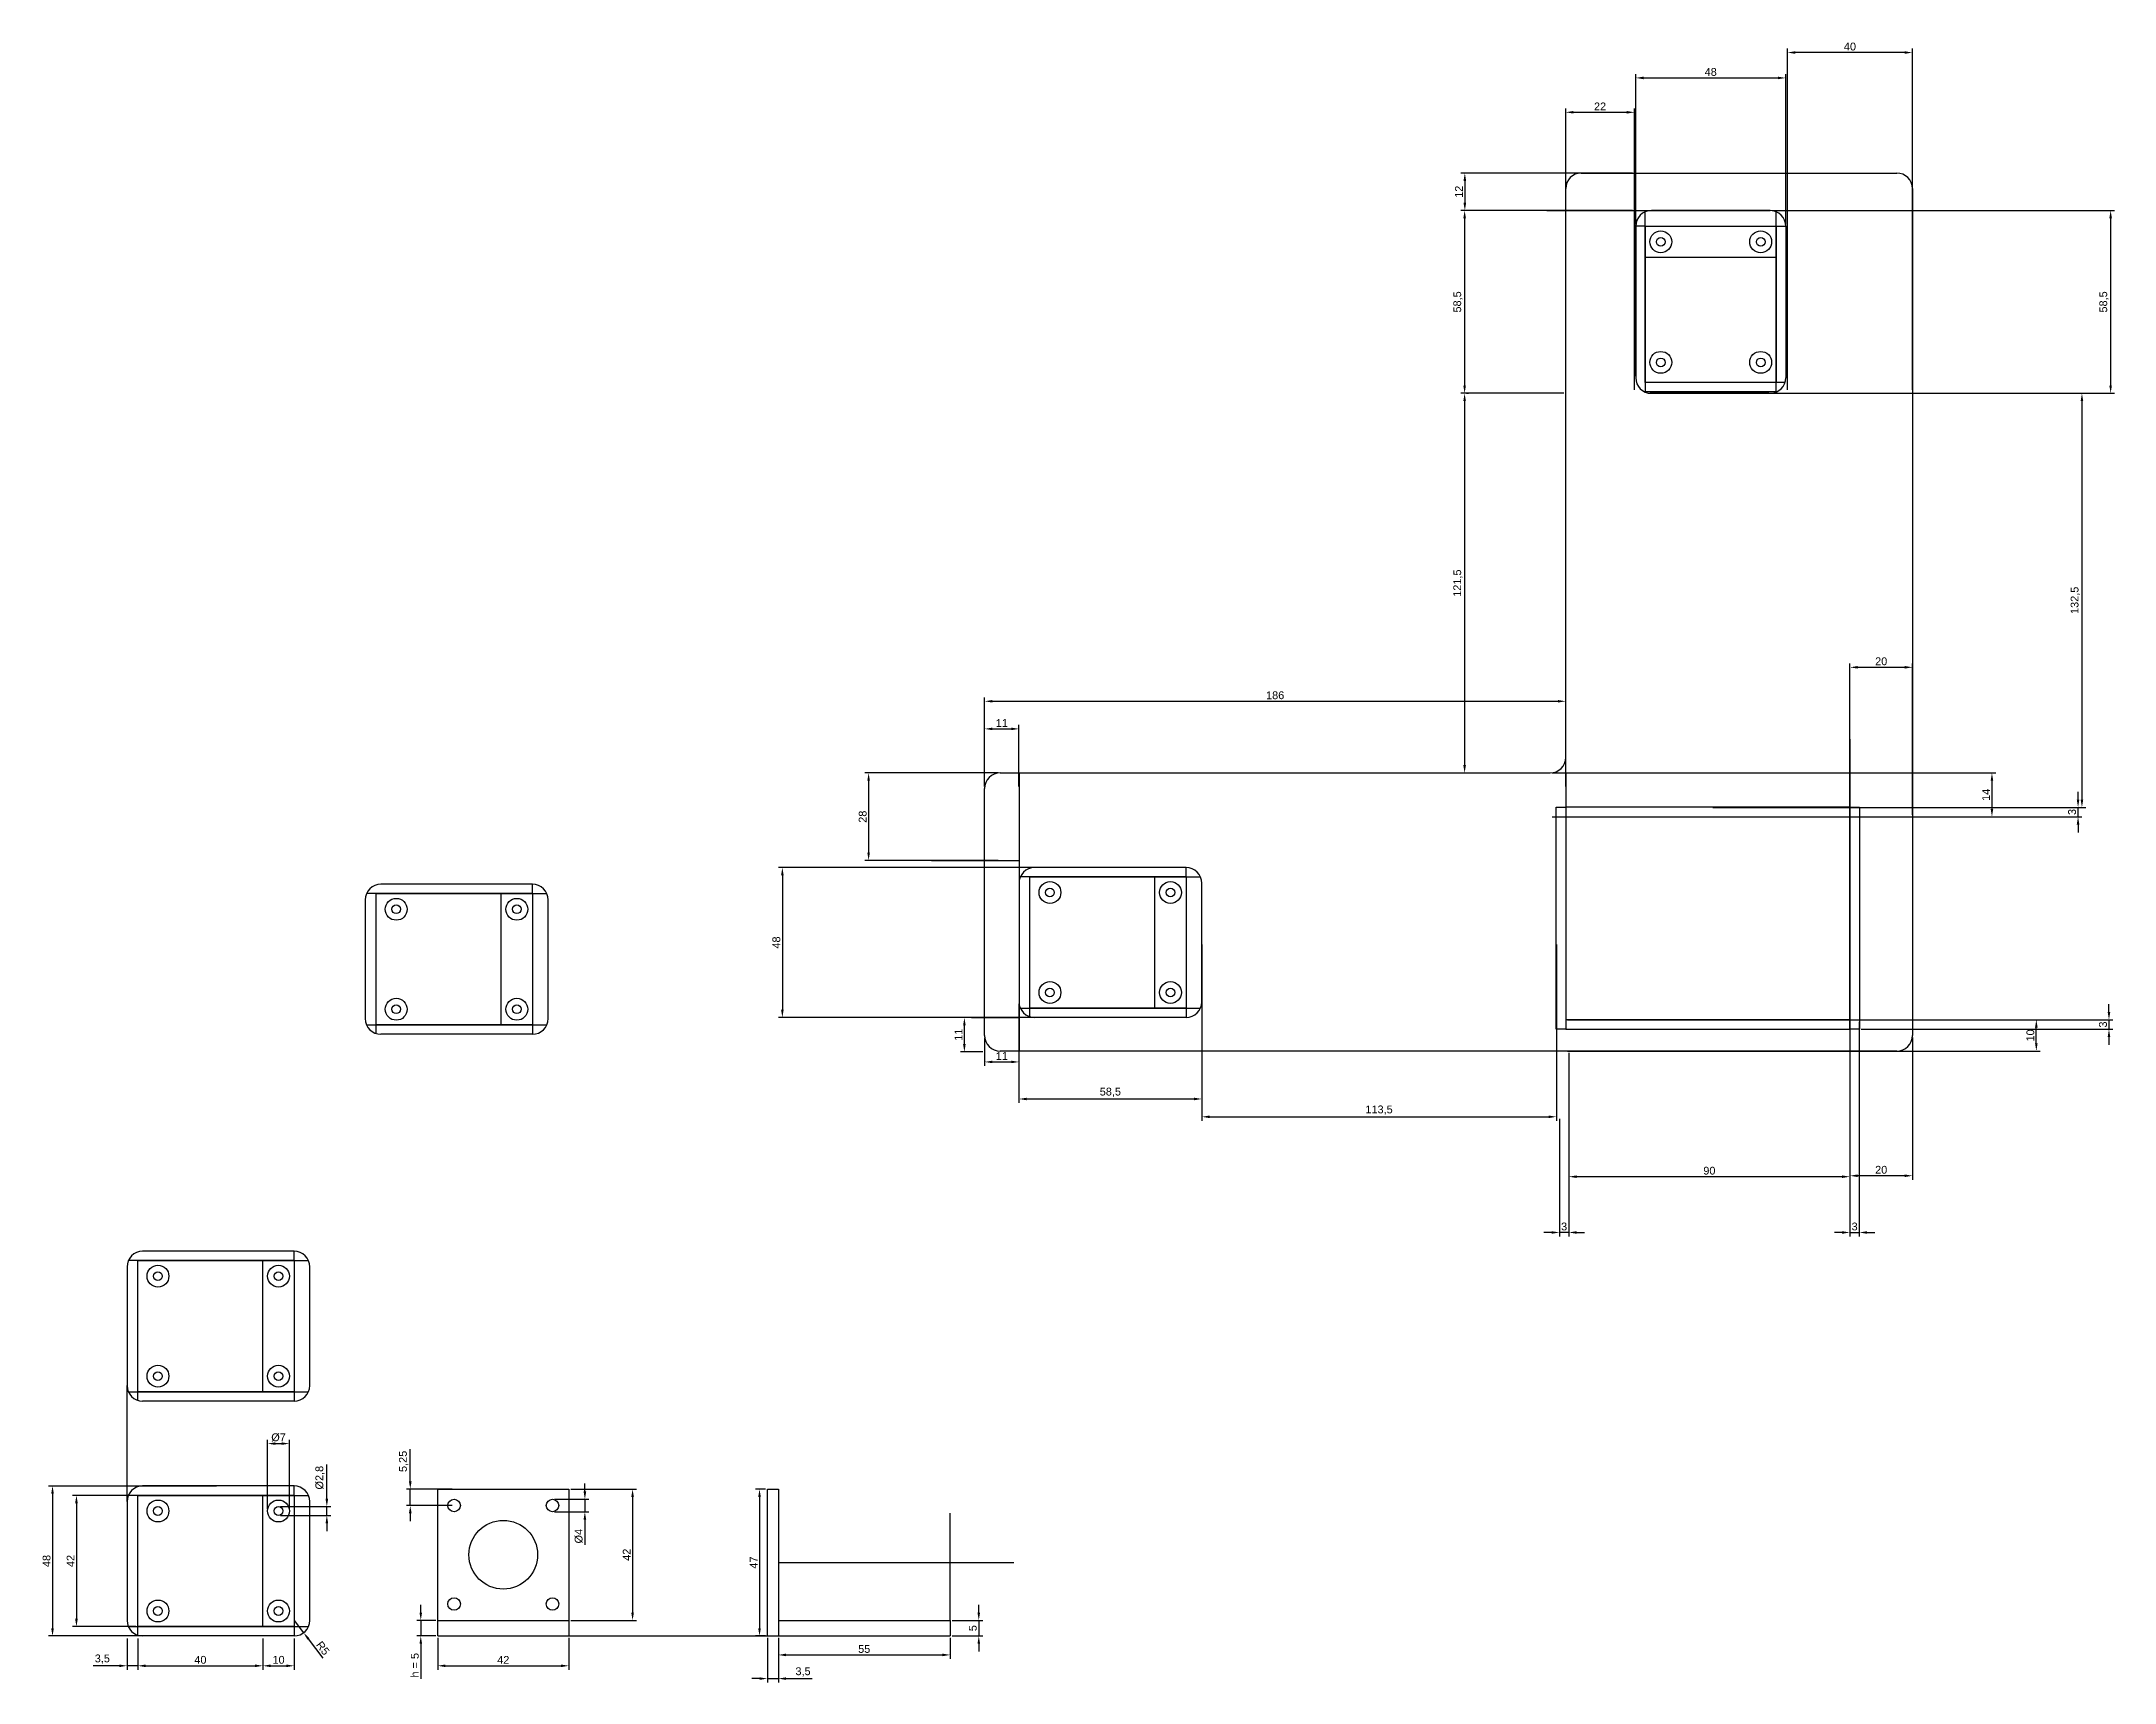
# Model space of a CAD drawing. Header units: millimetres. Extents: x 11 to 675, y 17 to 542.
import ezdxf

# ---------------------------------------------------------------- set-up
doc = ezdxf.new("R2010")
doc.units = ezdxf.units.MM
doc.styles.get("Standard").update_dxf_attribs({"font": 'arial.ttf'})
doc.dimstyles.new('ISO-25', dxfattribs={"dimtxt": 2.5, "dimasz": 2.5, "dimexe": 1.25, "dimexo": 0.625, "dimtad": 1, "dimtxsty": 'Standard', "dimcen": 2.5, "dimadec": 0, "dimazin": 0, "dimtfac": 1, "dimtmove": 0, "dimatfit": 3, "dimfxl": 1, "dimarcsym": 0})

msp = doc.modelspace()

# ---------------------------------------------------------------- blocks, each defined once
blk = doc.blocks.new('*D1')
at = {"color": 0, "lineweight": -2, "transparency": 16777216}
for p, q in [((38.38, 31), (38.38, 20.98)), ((41.88, 31), (41.88, 20.98)), ((35.88, 22.23), (27.57, 22.23)), ((41.88, 22.23), (38.38, 22.23)), ((44.38, 22.23), (46.88, 22.23))]:
    blk.add_line(p, q, dxfattribs=at)
at = {"color": 0, "transparency": 16777216}
for points in [[(35.88, 22.65), (35.88, 21.81), (38.38, 22.23)], [(44.38, 22.65), (44.38, 21.81), (41.88, 22.23)]]:
    blk.add_solid(points, dxfattribs=at)
at = {"layer": 'Defpoints', "color": 0, "transparency": 16777216}
for p in [(38.38, 31.63), (41.88, 31.63), (41.88, 22.23)]:
    blk.add_point(p, dxfattribs=at)
at = {"color": 0, "transparency": 16777216, "insert": (30.48, 24.36), "char_height": 2.5, "attachment_point": 5}
blk.add_mtext('3,5', dxfattribs=at)
blk = doc.blocks.new('*D2')
at = {"color": 0, "lineweight": -2, "transparency": 16777216}
for p, q in [((41.88, 31), (41.88, 20.98)), ((81.88, 31), (81.88, 20.98)), ((44.38, 22.23), (79.38, 22.23))]:
    blk.add_line(p, q, dxfattribs=at)
at = {"color": 0, "transparency": 16777216}
for points in [[(44.38, 22.65), (44.38, 21.81), (41.88, 22.23)], [(79.38, 22.65), (79.38, 21.81), (81.88, 22.23)]]:
    blk.add_solid(points, dxfattribs=at)
at = {"layer": 'Defpoints', "color": 0, "transparency": 16777216}
for p in [(41.88, 31.63), (81.88, 31.63), (81.88, 22.23)]:
    blk.add_point(p, dxfattribs=at)
at = {"color": 0, "transparency": 16777216, "insert": (61.88, 24.13), "char_height": 2.5, "attachment_point": 5}
blk.add_mtext('40', dxfattribs=at)
blk = doc.blocks.new('*D3')
at = {"color": 0, "lineweight": -2, "transparency": 16777216}
for p, q in [((81.88, 31), (81.88, 20.98)), ((91.89, 31), (91.89, 20.98)), ((84.38, 22.23), (89.39, 22.23))]:
    blk.add_line(p, q, dxfattribs=at)
at = {"color": 0, "transparency": 16777216}
for points in [[(84.38, 22.65), (84.38, 21.81), (81.88, 22.23)], [(89.39, 22.65), (89.39, 21.81), (91.89, 22.23)]]:
    blk.add_solid(points, dxfattribs=at)
at = {"layer": 'Defpoints', "color": 0, "transparency": 16777216}
for p in [(81.88, 31.63), (91.89, 31.63), (91.89, 22.23)]:
    blk.add_point(p, dxfattribs=at)
at = {"color": 0, "transparency": 16777216, "insert": (86.89, 24.13), "char_height": 2.5, "attachment_point": 5}
blk.add_mtext('10', dxfattribs=at)
blk = doc.blocks.new('*D4')
at = {"color": 0, "lineweight": -2, "transparency": 16777216}
for p, q in [((83.39, 72.4), (83.39, 94.59)), ((85.89, 93.34), (87.89, 93.34)), ((90.39, 72.4), (90.39, 94.59))]:
    blk.add_line(p, q, dxfattribs=at)
at = {"color": 0, "transparency": 16777216}
for points in [[(85.89, 93.75), (85.89, 92.92), (83.39, 93.34)], [(87.89, 93.75), (87.89, 92.92), (90.39, 93.34)]]:
    blk.add_solid(points, dxfattribs=at)
at = {"layer": 'Defpoints', "color": 0, "transparency": 16777216}
for p in [(90.39, 93.34), (83.39, 71.77), (90.39, 71.77)]:
    blk.add_point(p, dxfattribs=at)
at = {"color": 0, "transparency": 16777216, "insert": (86.89, 95.31), "char_height": 2.5, "attachment_point": 5}
blk.add_mtext('%%C7', dxfattribs=at)
blk = doc.blocks.new('*D5')
at = {"color": 0, "lineweight": -2, "transparency": 16777216}
for p, q in [((91.89, 36.77), (94.93, 32.8)), ((101.19, 24.62), (96.45, 30.82))]:
    blk.add_line(p, q, dxfattribs=at)
at = {"color": 0, "transparency": 16777216}
blk.add_solid([(96.78, 31.07), (96.12, 30.56), (94.93, 32.8)], dxfattribs=at)
at = {"layer": 'Defpoints', "color": 0, "transparency": 16777216}
for p in [(91.89, 36.77), (94.93, 32.8)]:
    blk.add_point(p, dxfattribs=at)
at = {"color": 0, "transparency": 16777216, "insert": (101.08, 27.88), "char_height": 2.5, "attachment_point": 5, "rotation": 307.43149}
blk.add_mtext('R5', dxfattribs=at)
blk = doc.blocks.new('*D6')
at = {"color": 0, "lineweight": -2, "transparency": 16777216}
for p, q in [((102.35, 75.67), (102.35, 86.7)), ((87.51, 73.17), (103.6, 73.17)), ((102.35, 70.37), (102.35, 73.17)), ((87.51, 70.37), (103.6, 70.37)), ((102.35, 67.87), (102.35, 65.37))]:
    blk.add_line(p, q, dxfattribs=at)
at = {"color": 0, "transparency": 16777216}
for points in [[(101.94, 75.67), (102.77, 75.67), (102.35, 73.17)], [(101.94, 67.87), (102.77, 67.87), (102.35, 70.37)]]:
    blk.add_solid(points, dxfattribs=at)
at = {"layer": 'Defpoints', "color": 0, "transparency": 16777216}
for p in [(86.89, 73.17), (102.35, 73.17), (86.89, 70.37)]:
    blk.add_point(p, dxfattribs=at)
at = {"color": 0, "transparency": 16777216, "insert": (100.18, 82.44), "char_height": 2.5, "attachment_point": 5, "rotation": 90}
blk.add_mtext('%%C2,8', dxfattribs=at)
blk = doc.blocks.new('*D7')
at = {"color": 0, "lineweight": -2, "transparency": 16777216}
for p, q in [((41.26, 76.77), (20.95, 76.77)), ((22.2, 74.27), (22.2, 37.27)), ((41.26, 34.77), (20.95, 34.77))]:
    blk.add_line(p, q, dxfattribs=at)
at = {"color": 0, "transparency": 16777216}
for points in [[(21.78, 74.27), (22.61, 74.27), (22.2, 76.77)], [(21.78, 37.27), (22.61, 37.27), (22.2, 34.77)]]:
    blk.add_solid(points, dxfattribs=at)
at = {"layer": 'Defpoints', "color": 0, "transparency": 16777216}
for p in [(41.88, 76.77), (22.2, 34.77), (41.88, 34.77)]:
    blk.add_point(p, dxfattribs=at)
at = {"color": 0, "transparency": 16777216, "insert": (20.32, 55.77), "char_height": 2.5, "attachment_point": 5, "rotation": 90}
blk.add_mtext('42', dxfattribs=at)
blk = doc.blocks.new('*D8')
at = {"color": 0, "lineweight": -2, "transparency": 16777216}
for p, q in [((67.01, 79.77), (13.29, 79.77)), ((14.54, 77.27), (14.54, 34.27)), ((67.01, 31.77), (13.29, 31.77))]:
    blk.add_line(p, q, dxfattribs=at)
at = {"color": 0, "transparency": 16777216}
for points in [[(14.12, 77.27), (14.96, 77.27), (14.54, 79.77)], [(14.12, 34.27), (14.96, 34.27), (14.54, 31.77)]]:
    blk.add_solid(points, dxfattribs=at)
at = {"layer": 'Defpoints', "color": 0, "transparency": 16777216}
for p in [(67.64, 79.77), (14.54, 31.77), (67.64, 31.77)]:
    blk.add_point(p, dxfattribs=at)
at = {"color": 0, "transparency": 16777216, "insert": (12.64, 55.77), "char_height": 2.5, "attachment_point": 5, "rotation": 90}
blk.add_mtext('48', dxfattribs=at)
blk = doc.blocks.new('*D9')
at = {"color": 0, "lineweight": -2, "transparency": 16777216}
for p, q in [((137.83, 31.15), (137.83, 20.98)), ((179.83, 31.15), (179.83, 20.98)), ((140.33, 22.23), (177.33, 22.23))]:
    blk.add_line(p, q, dxfattribs=at)
at = {"color": 0, "transparency": 16777216}
for points in [[(140.33, 22.65), (140.33, 21.81), (137.83, 22.23)], [(177.33, 22.65), (177.33, 21.81), (179.83, 22.23)]]:
    blk.add_solid(points, dxfattribs=at)
at = {"layer": 'Defpoints', "color": 0, "transparency": 16777216}
for p in [(137.83, 31.77), (179.83, 31.77), (179.83, 22.23)]:
    blk.add_point(p, dxfattribs=at)
at = {"color": 0, "transparency": 16777216, "insert": (158.83, 24.11), "char_height": 2.5, "attachment_point": 5}
blk.add_mtext('42', dxfattribs=at)
blk = doc.blocks.new('*D10')
at = {"color": 0, "lineweight": -2, "transparency": 16777216}
for p, q in [((180.46, 78.77), (201.47, 78.77)), ((200.22, 76.27), (200.22, 39.27)), ((180.46, 36.77), (201.47, 36.77))]:
    blk.add_line(p, q, dxfattribs=at)
at = {"color": 0, "transparency": 16777216}
for points in [[(199.8, 76.27), (200.64, 76.27), (200.22, 78.77)], [(199.8, 39.27), (200.64, 39.27), (200.22, 36.77)]]:
    blk.add_solid(points, dxfattribs=at)
at = {"layer": 'Defpoints', "color": 0, "transparency": 16777216}
for p in [(179.83, 78.77), (179.83, 36.77), (200.22, 36.77)]:
    blk.add_point(p, dxfattribs=at)
at = {"color": 0, "transparency": 16777216, "insert": (198.34, 57.77), "char_height": 2.5, "attachment_point": 5, "rotation": 90}
blk.add_mtext('42', dxfattribs=at)
blk = doc.blocks.new('*D11')
at = {"color": 0, "lineweight": -2, "transparency": 16777216}
for p, q in [((132.42, 39.27), (132.42, 41.77)), ((137.21, 36.77), (131.17, 36.77)), ((132.42, 36.77), (132.42, 31.77)), ((137.21, 31.77), (131.17, 31.77)), ((132.42, 29.27), (132.42, 18.03))]:
    blk.add_line(p, q, dxfattribs=at)
at = {"color": 0, "transparency": 16777216}
for points in [[(132, 39.27), (132.83, 39.27), (132.42, 36.77)], [(132, 29.27), (132.83, 29.27), (132.42, 31.77)]]:
    blk.add_solid(points, dxfattribs=at)
at = {"layer": 'Defpoints', "color": 0, "transparency": 16777216}
for p in [(137.83, 36.77), (132.42, 31.77), (137.83, 31.77)]:
    blk.add_point(p, dxfattribs=at)
at = {"color": 0, "transparency": 16777216, "insert": (130.52, 22.4), "char_height": 2.5, "attachment_point": 5, "rotation": 90}
blk.add_mtext('h = 5', dxfattribs=at)
blk = doc.blocks.new('*D12')
at = {"color": 0, "lineweight": -2, "transparency": 16777216}
for p, q in [((184.95, 78.02), (184.95, 80.52)), ((175.21, 75.52), (186.2, 75.52)), ((184.95, 75.52), (184.95, 71.52)), ((175.21, 71.52), (186.2, 71.52)), ((184.95, 69.02), (184.95, 60.92))]:
    blk.add_line(p, q, dxfattribs=at)
at = {"color": 0, "transparency": 16777216}
for points in [[(184.54, 78.02), (185.37, 78.02), (184.95, 75.52)], [(184.54, 69.02), (185.37, 69.02), (184.95, 71.52)]]:
    blk.add_solid(points, dxfattribs=at)
at = {"layer": 'Defpoints', "color": 0, "transparency": 16777216}
for p in [(174.58, 75.52), (174.58, 71.52), (184.95, 71.52)]:
    blk.add_point(p, dxfattribs=at)
at = {"color": 0, "transparency": 16777216, "insert": (182.98, 63.72), "char_height": 2.5, "attachment_point": 5, "rotation": 90}
blk.add_mtext('%%C4', dxfattribs=at)
blk = doc.blocks.new('*D13')
at = {"color": 0, "lineweight": -2, "transparency": 16777216}
for p, q in [((129.06, 81.27), (129.06, 91.53)), ((142.46, 78.77), (127.81, 78.77)), ((142.46, 73.52), (127.81, 73.52)), ((129.06, 73.52), (129.06, 78.77)), ((129.06, 71.02), (129.06, 68.52))]:
    blk.add_line(p, q, dxfattribs=at)
at = {"color": 0, "transparency": 16777216}
for points in [[(128.64, 81.27), (129.48, 81.27), (129.06, 78.77)], [(128.64, 71.02), (129.48, 71.02), (129.06, 73.52)]]:
    blk.add_solid(points, dxfattribs=at)
at = {"layer": 'Defpoints', "color": 0, "transparency": 16777216}
for p in [(129.06, 78.77), (143.08, 78.77), (143.08, 73.52)]:
    blk.add_point(p, dxfattribs=at)
at = {"color": 0, "transparency": 16777216, "insert": (126.93, 87.65), "char_height": 2.5, "attachment_point": 5, "rotation": 90}
blk.add_mtext('5,25', dxfattribs=at)
blk = doc.blocks.new('*D14')
at = {"color": 0, "lineweight": -2, "transparency": 16777216}
for p, q in [((243.38, 31.15), (243.38, 16.88)), ((246.88, 31.15), (246.88, 16.88)), ((240.88, 18.13), (238.38, 18.13)), ((243.38, 18.13), (246.88, 18.13)), ((249.38, 18.13), (257.7, 18.13))]:
    blk.add_line(p, q, dxfattribs=at)
at = {"color": 0, "transparency": 16777216}
for points in [[(240.88, 18.54), (240.88, 17.71), (243.38, 18.13)], [(249.38, 18.54), (249.38, 17.71), (246.88, 18.13)]]:
    blk.add_solid(points, dxfattribs=at)
at = {"layer": 'Defpoints', "color": 0, "transparency": 16777216}
for p in [(243.38, 31.77), (246.88, 31.77), (246.88, 18.13)]:
    blk.add_point(p, dxfattribs=at)
at = {"color": 0, "transparency": 16777216, "insert": (254.79, 20.25), "char_height": 2.5, "attachment_point": 5}
blk.add_mtext('3,5', dxfattribs=at)
blk = doc.blocks.new('*D15')
at = {"color": 0, "lineweight": -2, "transparency": 16777216}
for p, q in [((246.88, 31.15), (246.88, 24.46)), ((301.88, 31.15), (301.88, 24.46)), ((249.38, 25.71), (299.38, 25.71))]:
    blk.add_line(p, q, dxfattribs=at)
at = {"color": 0, "transparency": 16777216}
for points in [[(249.38, 26.13), (249.38, 25.29), (246.88, 25.71)], [(299.38, 26.13), (299.38, 25.29), (301.88, 25.71)]]:
    blk.add_solid(points, dxfattribs=at)
at = {"layer": 'Defpoints', "color": 0, "transparency": 16777216}
for p in [(246.88, 31.77), (301.88, 31.77), (301.88, 25.71)]:
    blk.add_point(p, dxfattribs=at)
at = {"color": 0, "transparency": 16777216, "insert": (274.38, 27.61), "char_height": 2.5, "attachment_point": 5}
blk.add_mtext('55', dxfattribs=at)
blk = doc.blocks.new('*D16')
at = {"color": 0, "lineweight": -2, "transparency": 16777216}
for p, q in [((311.04, 39.27), (311.04, 41.77)), ((302.51, 36.77), (312.29, 36.77)), ((311.04, 36.77), (311.04, 31.77)), ((302.51, 31.77), (312.29, 31.77)), ((311.04, 29.27), (311.04, 26.77))]:
    blk.add_line(p, q, dxfattribs=at)
at = {"color": 0, "transparency": 16777216}
for points in [[(310.62, 39.27), (311.46, 39.27), (311.04, 36.77)], [(310.62, 29.27), (311.46, 29.27), (311.04, 31.77)]]:
    blk.add_solid(points, dxfattribs=at)
at = {"layer": 'Defpoints', "color": 0, "transparency": 16777216}
for p in [(301.88, 36.77), (301.88, 31.77), (311.04, 31.77)]:
    blk.add_point(p, dxfattribs=at)
at = {"color": 0, "transparency": 16777216, "insert": (309.14, 34.27), "char_height": 2.5, "attachment_point": 5, "rotation": 90}
blk.add_mtext('5', dxfattribs=at)
blk = doc.blocks.new('*D17')
at = {"color": 0, "lineweight": -2, "transparency": 16777216}
for p, q in [((242.76, 78.77), (239.61, 78.77)), ((240.86, 76.27), (240.86, 34.27)), ((242.76, 31.77), (239.61, 31.77))]:
    blk.add_line(p, q, dxfattribs=at)
at = {"color": 0, "transparency": 16777216}
for points in [[(240.44, 76.27), (241.28, 76.27), (240.86, 78.77)], [(240.44, 34.27), (241.28, 34.27), (240.86, 31.77)]]:
    blk.add_solid(points, dxfattribs=at)
at = {"layer": 'Defpoints', "color": 0, "transparency": 16777216}
for p in [(243.38, 78.77), (240.86, 31.77), (243.38, 31.77)]:
    blk.add_point(p, dxfattribs=at)
at = {"color": 0, "transparency": 16777216, "insert": (238.98, 55.27), "char_height": 2.5, "attachment_point": 5, "rotation": 90}
blk.add_mtext('47', dxfattribs=at)
blk = doc.blocks.new('*D19')
at = {"color": 0, "lineweight": -2, "transparency": 16777216}
for p, q in [((312.92, 223.16), (312.92, 214.24)), ((323.92, 223.16), (323.92, 214.24)), ((315.42, 215.49), (321.42, 215.49))]:
    blk.add_line(p, q, dxfattribs=at)
at = {"color": 0, "transparency": 16777216}
for points in [[(315.42, 215.91), (315.42, 215.08), (312.92, 215.49)], [(321.42, 215.91), (321.42, 215.08), (323.92, 215.49)]]:
    blk.add_solid(points, dxfattribs=at)
at = {"layer": 'Defpoints', "color": 0, "transparency": 16777216}
for p in [(312.92, 223.79), (323.92, 223.79), (323.92, 215.49)]:
    blk.add_point(p, dxfattribs=at)
at = {"color": 0, "transparency": 16777216, "insert": (318.42, 217.37), "char_height": 2.5, "attachment_point": 5}
blk.add_mtext('11', dxfattribs=at)
blk = doc.blocks.new('*D22')
at = {"color": 0, "lineweight": -2, "transparency": 16777216}
for p, q in [((312.3, 229.7), (305.19, 229.7)), ((306.44, 221.2), (306.44, 227.2)), ((312.3, 218.7), (305.19, 218.7))]:
    blk.add_line(p, q, dxfattribs=at)
at = {"color": 0, "transparency": 16777216}
for points in [[(306.02, 227.2), (306.85, 227.2), (306.44, 229.7)], [(306.02, 221.2), (306.85, 221.2), (306.44, 218.7)]]:
    blk.add_solid(points, dxfattribs=at)
at = {"layer": 'Defpoints', "color": 0, "transparency": 16777216}
for p in [(306.44, 229.7), (312.92, 229.7), (312.92, 218.7)]:
    blk.add_point(p, dxfattribs=at)
at = {"color": 0, "transparency": 16777216, "insert": (304.56, 224.2), "char_height": 2.5, "attachment_point": 5, "rotation": 90}
blk.add_mtext('11', dxfattribs=at)
blk = doc.blocks.new('*D23')
at = {"color": 0, "lineweight": -2, "transparency": 16777216}
for p, q in [((317.3, 307.97), (274.53, 307.97)), ((275.78, 305.47), (275.78, 282.47)), ((317.3, 279.97), (274.53, 279.97))]:
    blk.add_line(p, q, dxfattribs=at)
at = {"color": 0, "transparency": 16777216}
for points in [[(275.36, 305.47), (276.19, 305.47), (275.78, 307.97)], [(275.36, 282.47), (276.19, 282.47), (275.78, 279.97)]]:
    blk.add_solid(points, dxfattribs=at)
at = {"layer": 'Defpoints', "color": 0, "transparency": 16777216}
for p in [(317.92, 307.97), (275.78, 279.97), (317.92, 279.97)]:
    blk.add_point(p, dxfattribs=at)
at = {"color": 0, "transparency": 16777216, "insert": (273.88, 293.97), "char_height": 2.5, "attachment_point": 5, "rotation": 90}
blk.add_mtext('28', dxfattribs=at)
blk = doc.blocks.new('*D24')
at = {"color": 0, "lineweight": -2, "transparency": 16777216}
for p, q in [((312.92, 303.6), (312.92, 323.33)), ((315.42, 322.08), (321.42, 322.08)), ((323.92, 303.6), (323.92, 323.33))]:
    blk.add_line(p, q, dxfattribs=at)
at = {"color": 0, "transparency": 16777216}
for points in [[(315.42, 322.49), (315.42, 321.66), (312.92, 322.08)], [(321.42, 322.49), (321.42, 321.66), (323.92, 322.08)]]:
    blk.add_solid(points, dxfattribs=at)
at = {"layer": 'Defpoints', "color": 0, "transparency": 16777216}
for p in [(323.92, 322.08), (312.92, 302.97), (323.92, 302.97)]:
    blk.add_point(p, dxfattribs=at)
at = {"color": 0, "transparency": 16777216, "insert": (318.42, 323.96), "char_height": 2.5, "attachment_point": 5}
blk.add_mtext('11', dxfattribs=at)
blk = doc.blocks.new('*D25')
at = {"color": 0, "lineweight": -2, "transparency": 16777216}
for p, q in [((312.92, 303.6), (312.92, 332.17)), ((498.92, 303.6), (498.92, 332.17)), ((315.42, 330.92), (496.42, 330.92))]:
    blk.add_line(p, q, dxfattribs=at)
at = {"color": 0, "transparency": 16777216}
for points in [[(315.42, 331.33), (315.42, 330.5), (312.92, 330.92)], [(496.42, 331.33), (496.42, 330.5), (498.92, 330.92)]]:
    blk.add_solid(points, dxfattribs=at)
at = {"layer": 'Defpoints', "color": 0, "transparency": 16777216}
for p in [(498.92, 330.92), (312.92, 302.97), (498.92, 302.97)]:
    blk.add_point(p, dxfattribs=at)
at = {"color": 0, "transparency": 16777216, "insert": (405.92, 332.82), "char_height": 2.5, "attachment_point": 5}
blk.add_mtext('186', dxfattribs=at)
blk = doc.blocks.new('*D26')
at = {"color": 0, "lineweight": -2, "transparency": 16777216}
for p, q in [((494.55, 307.97), (636.63, 307.97)), ((635.38, 305.47), (635.38, 296.47)), ((494.55, 293.97), (636.63, 293.97))]:
    blk.add_line(p, q, dxfattribs=at)
at = {"color": 0, "transparency": 16777216}
for points in [[(634.96, 305.47), (635.79, 305.47), (635.38, 307.97)], [(634.96, 296.47), (635.79, 296.47), (635.38, 293.97)]]:
    blk.add_solid(points, dxfattribs=at)
at = {"layer": 'Defpoints', "color": 0, "transparency": 16777216}
for p in [(493.92, 307.97), (493.92, 293.97), (635.38, 293.97)]:
    blk.add_point(p, dxfattribs=at)
at = {"color": 0, "transparency": 16777216, "insert": (633.5, 300.97), "char_height": 2.5, "attachment_point": 5, "rotation": 90}
blk.add_mtext('14', dxfattribs=at)
blk = doc.blocks.new('*D27')
at = {"color": 0, "lineweight": -2, "transparency": 16777216}
for p, q in [((499.55, 228.97), (650.83, 228.97)), ((649.58, 221.47), (649.58, 226.47)), ((499.55, 218.97), (650.83, 218.97))]:
    blk.add_line(p, q, dxfattribs=at)
at = {"color": 0, "transparency": 16777216}
for points in [[(649.16, 226.47), (650, 226.47), (649.58, 228.97)], [(649.16, 221.47), (650, 221.47), (649.58, 218.97)]]:
    blk.add_solid(points, dxfattribs=at)
at = {"layer": 'Defpoints', "color": 0, "transparency": 16777216}
for p in [(498.92, 228.97), (649.58, 228.97), (498.92, 218.97)]:
    blk.add_point(p, dxfattribs=at)
at = {"color": 0, "transparency": 16777216, "insert": (647.68, 223.97), "char_height": 2.5, "attachment_point": 5, "rotation": 90}
blk.add_mtext('10', dxfattribs=at)
blk = doc.blocks.new('*D28')
at = {"color": 0, "lineweight": -2, "transparency": 16777216}
for p, q in [((589.92, 223.35), (589.92, 177.81)), ((609.92, 223.35), (609.92, 177.81)), ((607.42, 179.06), (592.42, 179.06))]:
    blk.add_line(p, q, dxfattribs=at)
at = {"color": 0, "transparency": 16777216}
for points in [[(592.42, 179.48), (592.42, 178.64), (589.92, 179.06)], [(607.42, 179.48), (607.42, 178.64), (609.92, 179.06)]]:
    blk.add_solid(points, dxfattribs=at)
at = {"layer": 'Defpoints', "color": 0, "transparency": 16777216}
for p in [(589.92, 223.97), (609.92, 223.97), (589.92, 179.06)]:
    blk.add_point(p, dxfattribs=at)
at = {"color": 0, "transparency": 16777216, "insert": (599.92, 180.96), "char_height": 2.5, "attachment_point": 5}
blk.add_mtext('20', dxfattribs=at)
blk = doc.blocks.new('*D29')
at = {"color": 0, "lineweight": -2, "transparency": 16777216}
for p, q in [((499.92, 218.35), (499.92, 177.51)), ((589.92, 218.35), (589.92, 177.51)), ((587.42, 178.76), (502.42, 178.76))]:
    blk.add_line(p, q, dxfattribs=at)
at = {"color": 0, "transparency": 16777216}
for points in [[(502.42, 179.18), (502.42, 178.35), (499.92, 178.76)], [(587.42, 179.18), (587.42, 178.35), (589.92, 178.76)]]:
    blk.add_solid(points, dxfattribs=at)
at = {"layer": 'Defpoints', "color": 0, "transparency": 16777216}
for p in [(499.92, 218.97), (589.92, 218.97), (499.92, 178.76)]:
    blk.add_point(p, dxfattribs=at)
at = {"color": 0, "transparency": 16777216, "insert": (544.92, 180.67), "char_height": 2.5, "attachment_point": 5}
blk.add_mtext('90', dxfattribs=at)
blk = doc.blocks.new('*D30')
at = {"color": 0, "lineweight": -2, "transparency": 16777216}
for p, q in [((589.92, 294.6), (589.92, 343.03)), ((592.42, 341.78), (607.42, 341.78)), ((609.92, 294.6), (609.92, 343.03))]:
    blk.add_line(p, q, dxfattribs=at)
at = {"color": 0, "transparency": 16777216}
for points in [[(592.42, 342.2), (592.42, 341.37), (589.92, 341.78)], [(607.42, 342.2), (607.42, 341.37), (609.92, 341.78)]]:
    blk.add_solid(points, dxfattribs=at)
at = {"layer": 'Defpoints', "color": 0, "transparency": 16777216}
for p in [(609.92, 341.78), (589.92, 293.97), (609.92, 293.97)]:
    blk.add_point(p, dxfattribs=at)
at = {"color": 0, "transparency": 16777216, "insert": (599.92, 343.69), "char_height": 2.5, "attachment_point": 5}
blk.add_mtext('20', dxfattribs=at)
blk = doc.blocks.new('*D32')
at = {"color": 0, "lineweight": -2, "transparency": 16777216}
for p, q in [((498.92, 430.6), (498.92, 520.66)), ((501.42, 519.41), (518.42, 519.41)), ((520.92, 430.6), (520.92, 520.66))]:
    blk.add_line(p, q, dxfattribs=at)
at = {"color": 0, "transparency": 16777216}
for points in [[(501.42, 519.83), (501.42, 518.99), (498.92, 519.41)], [(518.42, 519.83), (518.42, 518.99), (520.92, 519.41)]]:
    blk.add_solid(points, dxfattribs=at)
at = {"layer": 'Defpoints', "color": 0, "transparency": 16777216}
for p in [(520.92, 519.41), (498.92, 429.97), (520.92, 429.97)]:
    blk.add_point(p, dxfattribs=at)
at = {"color": 0, "transparency": 16777216, "insert": (509.92, 521.29), "char_height": 2.5, "attachment_point": 5}
blk.add_mtext('22', dxfattribs=at)
blk = doc.blocks.new('*D33')
at = {"color": 0, "lineweight": -2, "transparency": 16777216}
for p, q in [((569.92, 430.6), (569.92, 539.78)), ((607.42, 538.53), (572.42, 538.53)), ((609.92, 430.6), (609.92, 539.78))]:
    blk.add_line(p, q, dxfattribs=at)
at = {"color": 0, "transparency": 16777216}
for points in [[(572.42, 538.95), (572.42, 538.12), (569.92, 538.53)], [(607.42, 538.95), (607.42, 538.12), (609.92, 538.53)]]:
    blk.add_solid(points, dxfattribs=at)
at = {"layer": 'Defpoints', "color": 0, "transparency": 16777216}
for p in [(569.92, 538.53), (569.92, 429.97), (609.92, 429.97)]:
    blk.add_point(p, dxfattribs=at)
at = {"color": 0, "transparency": 16777216, "insert": (589.92, 540.44), "char_height": 2.5, "attachment_point": 5}
blk.add_mtext('40', dxfattribs=at)
blk = doc.blocks.new('*D34')
at = {"color": 0, "lineweight": -2, "transparency": 16777216}
for p, q in [((520.3, 499.97), (465.39, 499.97)), ((466.64, 497.47), (466.64, 490.47)), ((520.3, 487.97), (465.39, 487.97))]:
    blk.add_line(p, q, dxfattribs=at)
at = {"color": 0, "transparency": 16777216}
for points in [[(466.22, 497.47), (467.06, 497.47), (466.64, 499.97)], [(466.22, 490.47), (467.06, 490.47), (466.64, 487.97)]]:
    blk.add_solid(points, dxfattribs=at)
at = {"layer": 'Defpoints', "color": 0, "transparency": 16777216}
for p in [(520.92, 499.97), (466.64, 487.97), (520.92, 487.97)]:
    blk.add_point(p, dxfattribs=at)
at = {"color": 0, "transparency": 16777216, "insert": (464.76, 493.97), "char_height": 2.5, "attachment_point": 5, "rotation": 90}
blk.add_mtext('12', dxfattribs=at)
blk = doc.blocks.new('*D40')
at = {"color": 0, "lineweight": -2, "transparency": 16777216}
for p, q in [((498.3, 487.97), (465.32, 487.97)), ((466.57, 485.47), (466.57, 431.97)), ((498.3, 429.47), (465.32, 429.47))]:
    blk.add_line(p, q, dxfattribs=at)
at = {"color": 0, "transparency": 16777216}
for points in [[(466.15, 485.47), (466.99, 485.47), (466.57, 487.97)], [(466.15, 431.97), (466.99, 431.97), (466.57, 429.47)]]:
    blk.add_solid(points, dxfattribs=at)
at = {"layer": 'Defpoints', "color": 0, "transparency": 16777216}
for p in [(498.92, 487.97), (466.57, 429.47), (498.92, 429.47)]:
    blk.add_point(p, dxfattribs=at)
at = {"color": 0, "transparency": 16777216, "insert": (464.44, 458.72), "char_height": 2.5, "attachment_point": 5, "rotation": 90}
blk.add_mtext('58,5', dxfattribs=at)
blk = doc.blocks.new('*D41')
at = {"color": 0, "lineweight": -2, "transparency": 16777216}
for p, q in [((466.57, 426.97), (466.57, 310.47)), ((467.2, 429.47), (467.82, 429.47)), ((467.2, 307.97), (467.82, 307.97))]:
    blk.add_line(p, q, dxfattribs=at)
at = {"color": 0, "transparency": 16777216}
for points in [[(466.15, 426.97), (466.99, 426.97), (466.57, 429.47)], [(466.15, 310.47), (466.99, 310.47), (466.57, 307.97)]]:
    blk.add_solid(points, dxfattribs=at)
at = {"layer": 'Defpoints', "color": 0, "transparency": 16777216}
for p in [(466.57, 429.47), (466.57, 307.97), (466.57, 307.97)]:
    blk.add_point(p, dxfattribs=at)
at = {"color": 0, "transparency": 16777216, "insert": (464.44, 368.72), "char_height": 2.5, "attachment_point": 5, "rotation": 90}
blk.add_mtext('121,5', dxfattribs=at)
blk = doc.blocks.new('*D49')
at = {"color": 0, "lineweight": -2, "transparency": 16777216}
for p, q in [((662.94, 299.47), (662.94, 301.97)), ((593.55, 296.97), (664.19, 296.97)), ((593.55, 293.97), (664.19, 293.97)), ((662.94, 293.97), (662.94, 296.97)), ((662.94, 291.47), (662.94, 288.97))]:
    blk.add_line(p, q, dxfattribs=at)
at = {"color": 0, "transparency": 16777216}
for points in [[(662.52, 299.47), (663.35, 299.47), (662.94, 296.97)], [(662.52, 291.47), (663.35, 291.47), (662.94, 293.97)]]:
    blk.add_solid(points, dxfattribs=at)
at = {"layer": 'Defpoints', "color": 0, "transparency": 16777216}
for p in [(592.92, 296.97), (592.92, 293.97), (662.94, 296.97)]:
    blk.add_point(p, dxfattribs=at)
at = {"color": 0, "transparency": 16777216, "insert": (661.03, 295.47), "char_height": 2.5, "attachment_point": 5, "rotation": 90}
blk.add_mtext('3', dxfattribs=at)
blk = doc.blocks.new('*D50')
at = {"color": 0, "lineweight": -2, "transparency": 16777216}
for p, q in [((589.92, 228.35), (589.92, 159.66)), ((592.92, 228.35), (592.92, 159.66)), ((587.42, 160.91), (584.92, 160.91)), ((589.92, 160.91), (592.92, 160.91)), ((595.42, 160.91), (597.92, 160.91))]:
    blk.add_line(p, q, dxfattribs=at)
at = {"color": 0, "transparency": 16777216}
for points in [[(587.42, 161.32), (587.42, 160.49), (589.92, 160.91)], [(595.42, 161.32), (595.42, 160.49), (592.92, 160.91)]]:
    blk.add_solid(points, dxfattribs=at)
at = {"layer": 'Defpoints', "color": 0, "transparency": 16777216}
for p in [(589.92, 228.97), (592.92, 228.97), (592.92, 160.91)]:
    blk.add_point(p, dxfattribs=at)
at = {"color": 0, "transparency": 16777216, "insert": (591.42, 162.81), "char_height": 2.5, "attachment_point": 5}
blk.add_mtext('3', dxfattribs=at)
blk = doc.blocks.new('*D52')
at = {"color": 0, "lineweight": -2, "transparency": 16777216}
for p, q in [((382.43, 253.08), (382.43, 196.68)), ((495.93, 253.08), (495.93, 196.68)), ((384.93, 197.93), (493.43, 197.93))]:
    blk.add_line(p, q, dxfattribs=at)
at = {"color": 0, "transparency": 16777216}
for points in [[(384.93, 198.35), (384.93, 197.51), (382.43, 197.93)], [(493.43, 198.35), (493.43, 197.51), (495.93, 197.93)]]:
    blk.add_solid(points, dxfattribs=at)
at = {"layer": 'Defpoints', "color": 0, "transparency": 16777216}
for p in [(382.43, 253.7), (495.93, 253.7), (495.93, 197.93)]:
    blk.add_point(p, dxfattribs=at)
at = {"color": 0, "transparency": 16777216, "insert": (439.18, 200.06), "char_height": 2.5, "attachment_point": 5}
blk.add_mtext('113,5', dxfattribs=at)
blk = doc.blocks.new('*D53')
at = {"color": 0, "lineweight": -2, "transparency": 16777216}
for p, q in [((672.83, 231.47), (672.83, 233.97)), ((593.55, 228.97), (674.08, 228.97)), ((593.55, 225.97), (674.08, 225.97)), ((672.83, 228.97), (672.83, 225.97)), ((672.83, 223.47), (672.83, 220.97))]:
    blk.add_line(p, q, dxfattribs=at)
at = {"color": 0, "transparency": 16777216}
for points in [[(672.41, 231.47), (673.25, 231.47), (672.83, 228.97)], [(672.41, 223.47), (673.25, 223.47), (672.83, 225.97)]]:
    blk.add_solid(points, dxfattribs=at)
at = {"layer": 'Defpoints', "color": 0, "transparency": 16777216}
for p in [(592.92, 228.97), (592.92, 225.97), (672.83, 225.97)]:
    blk.add_point(p, dxfattribs=at)
at = {"color": 0, "transparency": 16777216, "insert": (670.93, 227.47), "char_height": 2.5, "attachment_point": 5, "rotation": 90}
blk.add_mtext('3', dxfattribs=at)
blk = doc.blocks.new('*D54')
at = {"color": 0, "lineweight": -2, "transparency": 16777216}
for p, q in [((564.98, 487.97), (674.62, 487.97)), ((673.37, 485.47), (673.37, 431.97)), ((564.98, 429.47), (674.62, 429.47))]:
    blk.add_line(p, q, dxfattribs=at)
at = {"color": 0, "transparency": 16777216}
for points in [[(672.95, 485.47), (673.78, 485.47), (673.37, 487.97)], [(672.95, 431.97), (673.78, 431.97), (673.37, 429.47)]]:
    blk.add_solid(points, dxfattribs=at)
at = {"layer": 'Defpoints', "color": 0, "transparency": 16777216}
for p in [(564.35, 487.97), (564.35, 429.47), (673.37, 429.47)]:
    blk.add_point(p, dxfattribs=at)
at = {"color": 0, "transparency": 16777216, "insert": (671.24, 458.72), "char_height": 2.5, "attachment_point": 5, "rotation": 90}
blk.add_mtext('58,5', dxfattribs=at)
blk = doc.blocks.new('*D56')
at = {"color": 0, "lineweight": -2, "transparency": 16777216}
for p, q in [((323.92, 234.08), (323.92, 202.38)), ((382.43, 234.08), (382.43, 202.38)), ((326.42, 203.63), (379.93, 203.63))]:
    blk.add_line(p, q, dxfattribs=at)
at = {"color": 0, "transparency": 16777216}
for points in [[(326.42, 204.05), (326.42, 203.21), (323.92, 203.63)], [(379.93, 204.05), (379.93, 203.21), (382.43, 203.63)]]:
    blk.add_solid(points, dxfattribs=at)
at = {"layer": 'Defpoints', "color": 0, "transparency": 16777216}
for p in [(323.92, 234.7), (382.43, 234.7), (382.43, 203.63)]:
    blk.add_point(p, dxfattribs=at)
at = {"color": 0, "transparency": 16777216, "insert": (353.17, 205.76), "char_height": 2.5, "attachment_point": 5}
blk.add_mtext('58,5', dxfattribs=at)
blk = doc.blocks.new('*D57')
at = {"color": 0, "lineweight": -2, "transparency": 16777216}
for p, q in [((372.94, 277.7), (246.92, 277.7)), ((248.17, 275.2), (248.17, 232.2)), ((372.94, 229.7), (246.92, 229.7))]:
    blk.add_line(p, q, dxfattribs=at)
at = {"color": 0, "transparency": 16777216}
for points in [[(247.75, 275.2), (248.58, 275.2), (248.17, 277.7)], [(247.75, 232.2), (248.58, 232.2), (248.17, 229.7)]]:
    blk.add_solid(points, dxfattribs=at)
at = {"layer": 'Defpoints', "color": 0, "transparency": 16777216}
for p in [(373.57, 277.7), (248.17, 229.7), (373.57, 229.7)]:
    blk.add_point(p, dxfattribs=at)
at = {"color": 0, "transparency": 16777216, "insert": (246.26, 253.7), "char_height": 2.5, "attachment_point": 5, "rotation": 90}
blk.add_mtext('48', dxfattribs=at)
blk = doc.blocks.new('*D58')
at = {"color": 0, "lineweight": -2, "transparency": 16777216}
for p, q in [((521.35, 483.6), (521.35, 531.66)), ((569.35, 483.6), (569.35, 531.66)), ((523.85, 530.41), (566.85, 530.41))]:
    blk.add_line(p, q, dxfattribs=at)
at = {"color": 0, "transparency": 16777216}
for points in [[(523.85, 530.82), (523.85, 529.99), (521.35, 530.41)], [(566.85, 530.82), (566.85, 529.99), (569.35, 530.41)]]:
    blk.add_solid(points, dxfattribs=at)
at = {"layer": 'Defpoints', "color": 0, "transparency": 16777216}
for p in [(569.35, 530.41), (521.35, 482.97), (569.35, 482.97)]:
    blk.add_point(p, dxfattribs=at)
at = {"color": 0, "transparency": 16777216, "insert": (545.35, 532.31), "char_height": 2.5, "attachment_point": 5}
blk.add_mtext('48', dxfattribs=at)
blk = doc.blocks.new('*D59')
at = {"color": 0, "lineweight": -2, "transparency": 16777216}
for p, q in [((545.98, 429.47), (665.44, 429.47)), ((664.19, 426.97), (664.19, 299.47)), ((545.98, 296.97), (665.44, 296.97))]:
    blk.add_line(p, q, dxfattribs=at)
at = {"color": 0, "transparency": 16777216}
for points in [[(663.77, 426.97), (664.6, 426.97), (664.19, 429.47)], [(663.77, 299.47), (664.6, 299.47), (664.19, 296.97)]]:
    blk.add_solid(points, dxfattribs=at)
at = {"layer": 'Defpoints', "color": 0, "transparency": 16777216}
for p in [(545.35, 429.47), (545.35, 296.97), (664.19, 296.97)]:
    blk.add_point(p, dxfattribs=at)
at = {"color": 0, "transparency": 16777216, "insert": (662.06, 363.22), "char_height": 2.5, "attachment_point": 5, "rotation": 90}
blk.add_mtext('132,5', dxfattribs=at)
blk = doc.blocks.new('*D61')
at = {"color": 0, "lineweight": -2, "transparency": 16777216}
for p, q in [((496.92, 197.31), (496.92, 159.66)), ((499.92, 197.31), (499.92, 159.66)), ((494.42, 160.91), (491.92, 160.91)), ((499.92, 160.91), (496.92, 160.91)), ((502.42, 160.91), (504.92, 160.91))]:
    blk.add_line(p, q, dxfattribs=at)
at = {"color": 0, "transparency": 16777216}
for points in [[(494.42, 161.32), (494.42, 160.49), (496.92, 160.91)], [(502.42, 161.32), (502.42, 160.49), (499.92, 160.91)]]:
    blk.add_solid(points, dxfattribs=at)
at = {"layer": 'Defpoints', "color": 0, "transparency": 16777216}
for p in [(496.92, 197.93), (499.92, 197.93), (496.92, 160.91)]:
    blk.add_point(p, dxfattribs=at)
at = {"color": 0, "transparency": 16777216, "insert": (498.42, 162.81), "char_height": 2.5, "attachment_point": 5}
blk.add_mtext('3', dxfattribs=at)

# ---------------------------------------------------------------- dimensions: what is measured, and where the dimension line sits
for base, p1, p2, picture, middle in [((569.921, 538.534), (609.921, 429.972), (569.921, 429.972), '*D33', (589.921, 540.435)), ((569.351, 530.406), (521.351, 482.972), (569.351, 482.972), '*D58', (545.351, 532.307)), ((520.921, 519.411), (498.921, 429.972), (520.921, 429.972), '*D32', (509.921, 521.292)), ((609.921, 341.784), (589.921, 293.972), (609.921, 293.972), '*D30', (599.921, 343.685)), ((498.921, 330.916), (312.921, 302.972), (498.921, 302.972), '*D25', (405.921, 332.817)), ((323.921, 322.077), (312.921, 302.972), (323.921, 302.972), '*D24', (318.421, 323.957)), ((495.926, 197.931), (382.426, 253.704), (495.926, 253.704), '*D52', (439.176, 200.058)), ((382.426, 203.63), (323.9214, 234.7039), (382.426, 234.7039), '*D56', (353.1737, 205.7574)), ((592.923, 160.908), (589.921, 228.972), (592.923, 228.972), '*D50', (591.422, 162.811)), ((323.925, 215.493), (312.925, 223.79), (323.925, 223.79), '*D19', (318.425, 217.373)), ((589.921, 179.061), (609.921, 223.972), (589.921, 223.972), '*D28', (599.921, 180.962)), ((499.921, 178.765), (589.921, 218.972), (499.921, 218.972), '*D29', (544.921, 180.666)), ((496.921, 160.908), (499.921, 197.931), (496.921, 197.931), '*D61', (498.421, 162.811)), ((81.885, 22.229), (41.885, 31.625), (81.885, 31.625), '*D2', (61.885, 24.131)), ((91.889, 22.229), (81.885, 31.625), (91.889, 31.625), '*D3', (86.887, 24.131)), ((179.834, 22.229), (137.834, 31.772), (179.834, 31.772), '*D9', (158.834, 24.109)), ((246.883, 18.125), (243.383, 31.772), (246.883, 31.772), '*D14', (254.792, 20.253)), ((301.883, 25.711), (246.883, 31.772), (301.883, 31.772), '*D15', (274.383, 27.607))]:
    dim = msp.add_linear_dim(base=base, p1=p1, p2=p2, dimstyle='ISO-25')
    dim.commit()
    dim.dimension.update_dxf_attribs({"geometry": picture, "text_midpoint": middle})
for base, p1, p2, picture, middle in [((466.639, 487.972), (520.921, 499.972), (520.921, 487.972), '*D34', (464.759, 493.972)), ((466.57, 429.472), (498.921, 487.972), (498.921, 429.472), '*D40', (464.443, 458.722)), ((673.366, 429.472), (564.351, 487.972), (564.351, 429.472), '*D54', (671.239, 458.722)), ((466.57, 307.972), (466.57, 429.472), (466.57, 307.972), '*D41', (464.443, 368.722)), ((664.186, 296.967), (545.351, 429.467), (545.351, 296.967), '*D59', (662.059, 363.217)), ((275.777, 279.972), (317.921, 307.972), (317.921, 279.972), '*D23', (273.876, 293.972)), ((635.377, 293.972), (493.921, 307.972), (493.921, 293.972), '*D26', (633.496, 300.972)), ((662.936, 296.972), (592.923, 293.972), (592.923, 296.972), '*D49', (661.034, 295.472)), ((248.165, 229.704), (373.565, 277.704), (373.565, 229.704), '*D57', (246.264, 253.704)), ((672.831, 225.972), (592.923, 228.972), (592.923, 225.972), '*D53', (670.929, 227.472)), ((306.437, 229.704), (312.925, 218.704), (312.925, 229.704), '*D22', (304.557, 224.204)), ((649.579, 228.972), (498.921, 218.972), (498.921, 228.972), '*D27', (647.678, 223.972)), ((129.059, 78.772), (143.084, 73.522), (143.084, 78.772), '*D13', (126.931, 87.654)), ((14.539, 31.772), (67.637, 79.772), (67.637, 31.772), '*D8', (12.638, 55.772)), ((22.197, 34.772), (41.885, 76.772), (41.885, 34.772), '*D7', (20.316, 55.772)), ((200.221, 36.772), (179.834, 78.772), (179.834, 36.772), '*D10', (198.341, 57.772)), ((240.859, 31.772), (243.383, 78.772), (243.383, 31.772), '*D17', (238.984, 55.272)), ((311.04, 31.772), (301.883, 36.772), (301.883, 31.772), '*D16', (309.144, 34.272))]:
    dim = msp.add_linear_dim(base=base, p1=p1, p2=p2, angle=90, dimstyle='ISO-25')
    dim.commit()
    dim.dimension.update_dxf_attribs({"geometry": picture, "text_midpoint": middle})
dim = msp.add_linear_dim(base=(90.387, 93.335), p1=(83.387, 71.772), p2=(90.387, 71.772), text='%%C<>', dimstyle='ISO-25')
dim.commit()
dim.dimension.update_dxf_attribs({"geometry": '*D4', "text_midpoint": (86.887, 93.335), "dimtype": 160})
for base, p1, p2, text, picture, middle in [((102.352, 73.172), (86.887, 70.372), (86.887, 73.172), '%%C<>', '*D6', (100.184, 82.436)), ((184.953, 71.522), (174.584, 75.522), (174.584, 71.522), '%%C<>', '*D12', (182.981, 63.723)), ((132.416, 31.772), (137.834, 36.772), (137.834, 31.772), 'h = <>', '*D11', (130.519, 22.4))]:
    dim = msp.add_linear_dim(base=base, p1=p1, p2=p2, angle=90, text=text, dimstyle='ISO-25')
    dim.commit()
    dim.dimension.update_dxf_attribs({"geometry": picture, "text_midpoint": middle})
dim = msp.add_radius_dim(center=(91.889, 36.772), mpoint=(94.928, 32.802), dimstyle='ISO-25')
dim.commit()
dim.dimension.update_dxf_attribs({"geometry": '*D5', "text_midpoint": (101.084, 27.88)})
dim = msp.add_linear_dim(base=(41.885, 22.229), p1=(38.385, 31.625), p2=(41.885, 31.625), dimstyle='ISO-25')
dim.commit()
dim.dimension.update_dxf_attribs({"geometry": '*D1', "text_midpoint": (30.475, 22.229), "dimtype": 160})

# ---------------------------------------------------------------- linework, layer by layer
for p, q in [((503.921, 499.972), (604.921, 499.972)), ((498.921, 312.972), (498.921, 494.972)), ((609.921, 494.972), (609.921, 223.972)), ((492.843, 487.972), (564.351, 487.972)), ((524.351, 432.967), (524.351, 487.554)), ((564.351, 487.972), (526.351, 487.972)), ((566.351, 432.967), (566.351, 487.554)), ((520.921, 483.476), (520.921, 434.972)), ((521.351, 482.972), (521.351, 434.467)), ((524.351, 482.967), (521.351, 482.967)), ((524.351, 482.972), (524.351, 429.885)), ((524.351, 482.972), (524.351, 432.967)), ((524.351, 482.967), (566.351, 482.972)), ((566.351, 429.885), (566.351, 482.972)), ((566.351, 482.972), (566.351, 432.967)), ((566.351, 482.967), (569.351, 482.967)), ((569.351, 482.972), (569.351, 434.467)), ((566.351, 472.967), (524.351, 472.967)), ((566.351, 432.967), (524.351, 432.967)), ((569.12, 432.967), (566.351, 432.967)), ((566.539, 429.972), (524.479, 429.972)), ((525.921, 429.972), (563.921, 429.972)), ((526.351, 429.467), (564.351, 429.467)), ((589.921, 318.815), (589.921, 200.579)), ((317.921, 307.972), (493.921, 307.972)), ((323.921, 307.972), (323.921, 219.243)), ((498.921, 307.972), (498.921, 228.972)), ((312.921, 223.972), (312.921, 302.972)), ((295.912, 279.972), (323.921, 279.972)), ((168.165, 272.345), (119.661, 272.345)), ((168.161, 269.345), (168.161, 272.345)), ((323.921, 272.704), (323.921, 234.704)), ((377.426, 274.704), (324.339, 274.704)), ((327.421, 232.704), (327.421, 274.704)), ((377.426, 274.704), (327.421, 274.704)), ((327.421, 274.704), (382.009, 274.704)), ((377.426, 277.704), (328.921, 277.704)), ((367.421, 232.704), (367.421, 274.704)), ((377.421, 274.704), (377.421, 277.704)), ((377.421, 274.704), (377.426, 232.704)), ((382.426, 234.704), (382.426, 272.704)), ((114.661, 267.345), (114.661, 229.345)), ((168.165, 269.345), (115.078, 269.345)), ((118.161, 227.345), (118.161, 269.345)), ((168.165, 269.345), (118.161, 269.345)), ((118.161, 269.345), (172.748, 269.345)), ((158.161, 227.345), (158.161, 269.345)), ((168.161, 269.345), (168.165, 227.345)), ((173.165, 229.345), (173.165, 267.345)), ((324.339, 232.704), (377.426, 232.704)), ((377.426, 232.704), (327.421, 232.704)), ((327.421, 232.704), (382.009, 232.704)), ((327.421, 229.934), (327.421, 232.704)), ((377.421, 232.704), (377.421, 229.704)), ((115.078, 227.345), (168.165, 227.345)), ((168.165, 227.345), (118.161, 227.345)), ((118.161, 227.345), (172.748, 227.345)), ((118.161, 224.575), (118.161, 227.345)), ((168.161, 227.345), (168.161, 224.345)), ((308.744, 229.704), (323.921, 229.704)), ((377.426, 229.704), (328.921, 229.704)), ((168.165, 224.345), (119.661, 224.345)), ((604.921, 218.972), (317.921, 218.972)), ((91.889, 154.918), (43.385, 154.918)), ((91.885, 151.918), (91.885, 154.918)), ((38.385, 149.918), (38.385, 111.918)), ((91.889, 151.918), (38.802, 151.918)), ((41.885, 109.918), (41.885, 151.918)), ((91.889, 151.918), (41.885, 151.918)), ((41.885, 151.918), (96.472, 151.918)), ((81.885, 109.918), (81.885, 151.918)), ((91.885, 151.918), (91.889, 109.918)), ((96.889, 111.918), (96.889, 149.918)), ((38.385, 74.772), (38.385, 111.918)), ((38.802, 109.918), (91.889, 109.918)), ((91.889, 109.918), (41.885, 109.918)), ((41.885, 109.918), (96.472, 109.918)), ((41.885, 107.148), (41.885, 109.918)), ((91.889, 106.918), (43.385, 106.918)), ((91.885, 109.918), (91.885, 106.918)), ((91.889, 79.772), (43.385, 79.772)), ((91.885, 76.772), (91.885, 79.772)), ((38.385, 74.772), (38.385, 36.772)), ((91.889, 76.772), (38.802, 76.772)), ((41.885, 34.772), (41.885, 76.772)), ((91.889, 76.772), (41.885, 76.772)), ((41.885, 76.772), (96.472, 76.772)), ((81.885, 34.772), (81.885, 76.772)), ((91.885, 76.772), (91.889, 34.772)), ((96.889, 36.772), (96.889, 74.772)), ((137.834, 36.772), (137.834, 78.772)), ((137.834, 78.772), (179.834, 78.772)), ((137.834, 78.772), (143.084, 78.772)), ((179.834, 78.772), (179.834, 36.772)), ((243.383, 31.772), (243.383, 78.772)), ((243.383, 78.772), (246.883, 78.772)), ((246.883, 78.772), (246.883, 31.772)), ((301.883, 36.772), (301.883, 71.081)), ((246.883, 55.272), (322.222, 55.272)), ((38.802, 34.772), (91.889, 34.772)), ((91.889, 34.772), (41.885, 34.772)), ((41.885, 34.772), (96.472, 34.772)), ((41.885, 32.003), (41.885, 34.772)), ((91.885, 34.772), (91.885, 31.772)), ((137.834, 31.772), (137.834, 36.772)), ((137.834, 36.772), (179.834, 36.772)), ((179.834, 36.772), (179.834, 31.772)), ((246.883, 36.772), (301.883, 36.772)), ((301.883, 36.772), (301.883, 31.772)), ((91.889, 31.772), (43.385, 31.772)), ((91.885, 31.772), (91.889, 31.772)), ((137.834, 31.772), (179.834, 31.772)), ((179.834, 31.772), (301.883, 31.772))]:
    msp.add_line(p, q)
for points in [[(495.919, 296.972), (498.921, 296.972), (498.921, 225.972), (495.919, 225.972)], [(498.919, 293.972), (589.919, 293.972), (589.919, 296.972), (498.919, 296.972)], [(589.921, 296.987), (592.923, 296.987), (592.923, 225.987), (589.921, 225.987)], [(498.921, 225.972), (589.921, 225.972), (589.921, 228.972), (498.921, 228.972)]]:
    msp.add_lwpolyline(points, close=True)
for centre, radius in [((529.351, 477.97), 3.5), ((529.351, 477.97), 1.4), ((561.351, 477.97), 3.5), ((561.351, 477.97), 1.4), ((529.351, 439.37), 3.5), ((529.351, 439.37), 1.4), ((561.351, 439.37), 3.5), ((561.351, 439.37), 1.4), ((333.824, 269.704), 3.5), ((372.424, 269.704), 3.5), ((124.563, 264.345), 3.5), ((124.563, 264.345), 1.4), ((163.163, 264.345), 3.5), ((163.163, 264.345), 1.4), ((333.824, 269.704), 1.4), ((372.424, 269.704), 1.4), ((333.824, 237.704), 3.5), ((333.824, 237.704), 1.4), ((372.424, 237.704), 3.5), ((372.424, 237.704), 1.4), ((124.563, 232.345), 3.5), ((124.563, 232.345), 1.4), ((163.163, 232.345), 3.5), ((163.163, 232.345), 1.4), ((48.287, 146.918), 3.5), ((48.287, 146.918), 1.4), ((86.887, 146.918), 3.5), ((86.887, 146.918), 1.4), ((48.287, 114.918), 3.5), ((48.287, 114.918), 1.4), ((86.887, 114.918), 3.5), ((86.887, 114.918), 1.4), ((48.287, 71.772), 3.5), ((48.287, 71.772), 1.4), ((86.887, 71.772), 3.5), ((86.887, 71.772), 1.4), ((143.084, 73.522), 2), ((174.584, 73.522), 2), ((158.834, 57.772), 11), ((48.287, 39.772), 3.5), ((48.287, 39.772), 1.4), ((86.887, 39.772), 3.5), ((86.887, 39.772), 1.4), ((143.084, 42.022), 2), ((174.584, 42.022), 2)]:
    msp.add_circle(centre, radius)
for centre, start, end in [((503.921, 494.972), 90, 180), ((604.921, 494.972), 0, 90), ((526.351, 482.972), 90, 180), ((564.351, 482.972), 360, 90), ((526.351, 434.467), 180, 270), ((564.351, 434.467), 270, 360), ((493.921, 312.972), 270, 360), ((317.921, 302.972), 90, 180), ((119.661, 267.345), 90, 180), ((168.165, 267.345), 0, 90), ((328.921, 272.704), 90, 180), ((377.426, 272.704), 0, 90), ((328.921, 234.704), 180, 270), ((377.426, 234.704), 270, 0), ((119.661, 229.345), 180, 270), ((168.165, 229.345), 270, 0), ((317.921, 223.972), 180, 270), ((604.921, 223.972), 270, 0), ((43.385, 149.918), 90, 180), ((91.889, 149.918), 0, 90), ((43.385, 111.918), 180, 270), ((91.889, 111.918), 270, 0), ((43.385, 74.772), 90, 180), ((91.889, 74.772), 0, 90), ((43.385, 36.772), 180, 270), ((91.889, 36.772), 270, 0)]:
    msp.add_arc(centre, 5, start, end)

msp.set_redraw_order([(e.dxf.handle, doc.entitydb.next_handle()) for e in msp.query("TEXT MTEXT ATTDEF DIMENSION ARC_DIMENSION")])  # texts and dimensions are drawn at this point

doc.saveas('drawing.dxf')
